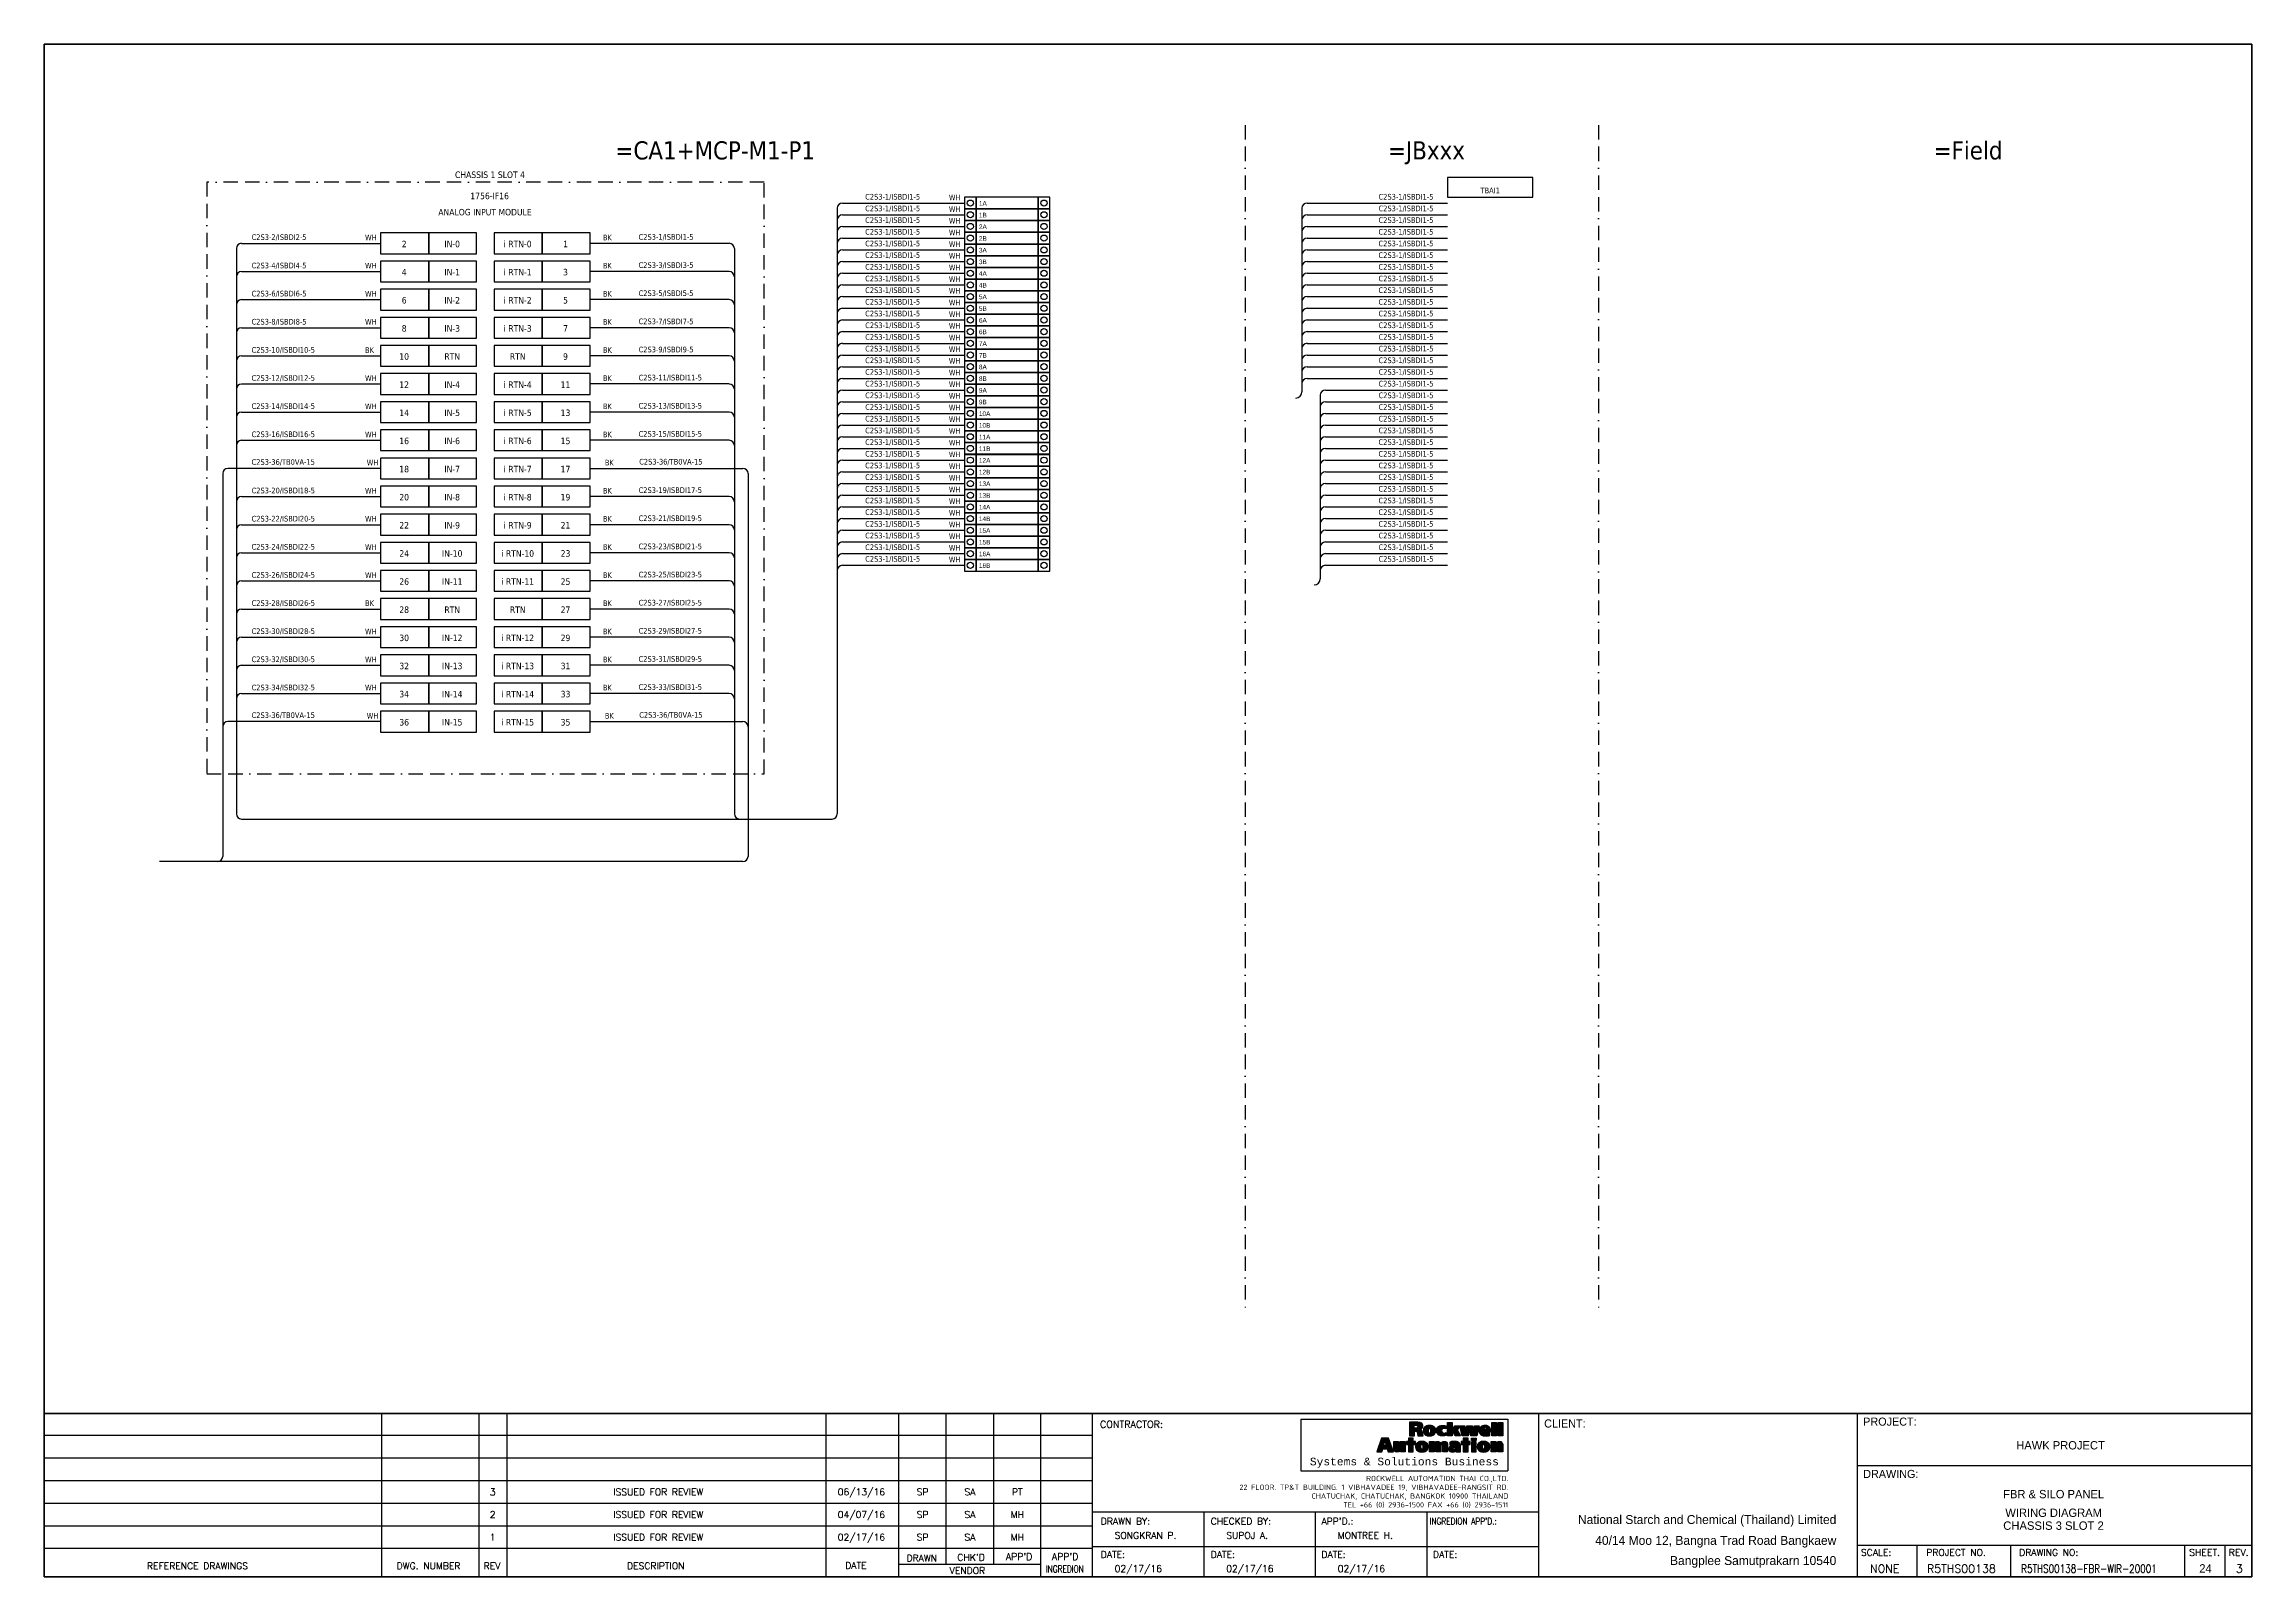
# Model space of a CAD drawing. Header units: millimetres. Extents: x 0 to 3893, y 0 to 2704.
import ezdxf
from ezdxf.enums import TextEntityAlignment as Align

# ---------------------------------------------------------------- set-up
doc = ezdxf.new("R2010")
doc.units = ezdxf.units.MM
doc.linetypes.add('BORDERX2', pattern=[88.9, 25.4, -12.7, 25.4, -12.7, 0, -12.7])
for name, color, linetype in [('GT_1', 9, 'Continuous'), ('HELPPOINT', 7, 'Continuous'), ('MEMBER', 7, 'Continuous'), ('RA_LOGO', 2, 'Continuous'), ('TITLE_BOX', 7, 'Continuous'), ('x01001-FrameArea', 2, 'BORDERX2')]:
    doc.layers.add(name, color=color, linetype=linetype)
doc.layers.add('IE-EQUIP', color=253, linetype='Continuous', lineweight=25)
doc.layers.add('IE-WIRE', color=7, linetype='Continuous', lineweight=25)
doc.styles.add('BOLD', font='monos.ttf')
doc.styles.add('HTX11', font='O8111901')
doc.styles.add('ISO3098B', font='ISO3098B.shx')
doc.styles.add('ROMANS', font='romans.shx', dxfattribs={"width": 0.85, "height": 25})
doc.styles.get("Standard").update_dxf_attribs({"font": 'arial.ttf'})
doc.styles.add('T1', font='browa.ttf', dxfattribs={"height": 1000})
doc.styles.add('Tahoma', font='')
doc.styles.get('Tahoma').set_extended_font_data('Tahoma')

# ---------------------------------------------------------------- blocks, each defined once
blk = doc.blocks.new('xTermSingleLayer')
at = {"color": 7, "ltscale": 25.4}
for points in [[(0, -537), (537, -537), (537, 0), (0, 0)], [(537, -537), (3378, -537), (3378, 0), (537, 0)], [(3378, -537), (3915, -537), (3915, 0), (3378, 0)]]:
    blk.add_lwpolyline(points, close=True, dxfattribs=at)
for centre in [(268, -268), (3647, -268)]:
    blk.add_circle(centre, 141, dxfattribs=at)
blk.add_attdef('TERMINAL_B', (661, -387), '', height=212)
blk = doc.blocks.new('RA_LOGO1')
at = {"layer": 'RA_LOGO', "linetype": 'Continuous'}
h = blk.add_hatch(color=1, dxfattribs=at)
h.paths.add_polyline_path([(0.987, 0.539), (1.017, 0.539), (1.033, 0.538), (1.046, 0.533), (1.055, 0.521), (1.061, 0.505), (1.065, 0.484), (1.068, 0.461), (1.071, 0.439), (1.074, 0.42), (1.213, 0.42), (1.207, 0.439), (1.203, 0.46), (1.199, 0.482), (1.195, 0.504), (1.189, 0.526), (1.18, 0.545), (1.166, 0.562), (1.147, 0.575), (1.12, 0.583), (1.142, 0.59), (1.16, 0.598), (1.175, 0.609), (1.188, 0.621), (1.197, 0.637), (1.203, 0.655), (1.205, 0.677), (1.204, 0.694), (1.2, 0.709), (1.194, 0.723), (1.185, 0.734), (1.175, 0.744), (1.162, 0.752), (1.147, 0.759), (1.131, 0.763), (1.112, 0.767), (1.092, 0.769), (1.07, 0.77), (0.853, 0.77), (0.853, 0.42), (0.987, 0.42)])
h.paths.add_polyline_path([(0.981, 0.617), (0.981, 0.692), (1.018, 0.692), (1.044, 0.689), (1.063, 0.679), (1.071, 0.656), (1.066, 0.635), (1.054, 0.623), (1.036, 0.618), (1.016, 0.617)], flags=16)
h = blk.add_hatch(color=1, dxfattribs=at)
h.paths.add_polyline_path([(1.3, 0.676), (1.285, 0.67), (1.271, 0.663), (1.258, 0.654), (1.247, 0.644), (1.238, 0.633), (1.23, 0.62), (1.225, 0.606), (1.22, 0.591), (1.218, 0.574), (1.217, 0.556), (1.218, 0.538), (1.22, 0.522), (1.224, 0.506), (1.229, 0.492), (1.235, 0.479), (1.243, 0.467), (1.253, 0.456), (1.264, 0.447), (1.276, 0.438), (1.29, 0.431), (1.305, 0.425), (1.321, 0.421), (1.339, 0.417), (1.358, 0.415), (1.378, 0.415), (1.399, 0.415), (1.418, 0.417), (1.435, 0.421), (1.452, 0.425), (1.467, 0.431), (1.481, 0.438), (1.493, 0.447), (1.504, 0.456), (1.514, 0.467), (1.522, 0.479), (1.528, 0.492), (1.534, 0.506), (1.537, 0.522), (1.54, 0.538), (1.54, 0.556), (1.539, 0.574), (1.537, 0.591), (1.533, 0.606), (1.527, 0.62), (1.519, 0.633), (1.51, 0.644), (1.499, 0.654), (1.486, 0.663), (1.472, 0.67), (1.456, 0.676), (1.439, 0.681), (1.42, 0.684), (1.4, 0.686), (1.378, 0.687), (1.357, 0.686), (1.336, 0.684), (1.317, 0.681)])
h.paths.add_polyline_path([(1.36, 0.605), (1.378, 0.612), (1.396, 0.605), (1.404, 0.584), (1.406, 0.556), (1.405, 0.529), (1.401, 0.508), (1.393, 0.494), (1.378, 0.49), (1.364, 0.494), (1.356, 0.508), (1.352, 0.529), (1.351, 0.556), (1.353, 0.584)], flags=16)
for color, points in [(1, [(1.697, 0.575), (1.705, 0.591), (1.718, 0.603), (1.735, 0.61), (1.756, 0.612), (1.778, 0.61), (1.796, 0.606), (1.813, 0.599), (1.813, 0.676), (1.793, 0.681), (1.771, 0.684), (1.748, 0.686), (1.721, 0.687), (1.699, 0.686), (1.679, 0.684), (1.66, 0.681), (1.643, 0.676), (1.627, 0.67), (1.613, 0.663), (1.601, 0.654), (1.59, 0.644), (1.581, 0.633), (1.573, 0.62), (1.567, 0.606), (1.563, 0.591), (1.561, 0.574), (1.56, 0.556), (1.56, 0.538), (1.563, 0.522), (1.566, 0.506), (1.572, 0.492), (1.578, 0.479), (1.586, 0.467), (1.596, 0.456), (1.607, 0.447), (1.619, 0.438), (1.632, 0.431), (1.648, 0.425), (1.664, 0.421), (1.682, 0.417), (1.701, 0.415), (1.721, 0.415), (1.748, 0.415), (1.772, 0.418), (1.794, 0.422), (1.815, 0.428), (1.815, 0.505), (1.797, 0.496), (1.778, 0.491), (1.756, 0.49), (1.735, 0.492), (1.718, 0.5), (1.705, 0.514), (1.697, 0.531), (1.694, 0.554)]), (1, [(2.233, 0.42), (2.391, 0.42), (2.423, 0.598), (2.424, 0.598), (2.455, 0.42), (2.612, 0.42), (2.671, 0.681), (2.556, 0.681), (2.533, 0.511), (2.532, 0.511), (2.503, 0.681), (2.351, 0.681), (2.324, 0.511), (2.323, 0.511), (2.298, 0.681), (2.174, 0.681)]), (1, [(3.007, 0.42), (3.13, 0.42), (3.13, 0.769), (3.007, 0.769)]), (1, [(3.292, 0.769), (3.169, 0.769), (3.169, 0.42), (3.292, 0.42)]), (252, [(0.745, 0.265), (0.617, 0.265), (0.617, 0.112), (0.617, 0.096), (0.611, 0.082), (0.594, 0.076), (0.579, 0.082), (0.573, 0.096), (0.572, 0.112), (0.572, 0.265), (0.444, 0.265), (0.444, 0.081), (0.445, 0.062), (0.449, 0.046), (0.455, 0.031), (0.465, 0.018), (0.478, 0.008), (0.494, 0.001), (0.513, -0.004), (0.537, -0.006), (0.558, -0.004), (0.579, 0.001), (0.597, 0.011), (0.612, 0.026), (0.625, 0.047), (0.625, 0), (0.745, 0)]), (252, [(0.956, 0.191), (1.011, 0.191), (1.011, 0.265), (0.956, 0.265), (0.956, 0.355), (0.828, 0.355), (0.828, 0.265), (0.774, 0.265), (0.774, 0.191), (0.828, 0.191), (0.828, 0), (0.956, 0)]), (252, [(1.505, 0.153), (1.505, 0.169), (1.511, 0.183), (1.528, 0.189), (1.543, 0.183), (1.549, 0.169), (1.55, 0.153), (1.55, 0), (1.678, 0), (1.678, 0.153), (1.679, 0.169), (1.685, 0.183), (1.701, 0.189), (1.717, 0.183), (1.723, 0.169), (1.724, 0.153), (1.724, 0), (1.852, 0), (1.852, 0.159), (1.851, 0.173), (1.851, 0.187), (1.85, 0.202), (1.847, 0.215), (1.843, 0.228), (1.836, 0.24), (1.827, 0.25), (1.816, 0.259), (1.8, 0.265), (1.781, 0.269), (1.758, 0.271), (1.738, 0.269), (1.717, 0.264), (1.698, 0.255), (1.682, 0.242), (1.672, 0.225), (1.663, 0.242), (1.649, 0.255), (1.631, 0.264), (1.61, 0.269), (1.589, 0.271), (1.57, 0.27), (1.551, 0.266), (1.535, 0.259), (1.52, 0.249), (1.508, 0.236), (1.497, 0.217), (1.497, 0.265), (1.377, 0.265), (1.377, 0), (1.505, 0)]), (252, [(2.257, 0), (2.386, 0), (2.386, 0.191), (2.441, 0.191), (2.441, 0.265), (2.386, 0.265), (2.386, 0.355), (2.257, 0.355), (2.257, 0.265), (2.203, 0.265), (2.203, 0.191), (2.257, 0.191)]), (252, [(3.117, 0.153), (3.117, 0.169), (3.123, 0.183), (3.14, 0.189), (3.155, 0.183), (3.161, 0.169), (3.162, 0.153), (3.162, 0), (3.29, 0), (3.29, 0.184), (3.289, 0.203), (3.285, 0.219), (3.279, 0.234), (3.269, 0.247), (3.256, 0.257), (3.24, 0.265), (3.221, 0.269), (3.197, 0.271), (3.176, 0.269), (3.155, 0.263), (3.137, 0.253), (3.122, 0.239), (3.109, 0.217), (3.109, 0.265), (2.989, 0.265), (2.989, 0), (3.117, 0)])]:
    blk.add_hatch(color=color, dxfattribs=at).paths.add_polyline_path(points)
h = blk.add_hatch(color=1, dxfattribs=at)
h.paths.add_polyline_path([(1.973, 0.769), (1.847, 0.769), (1.847, 0.42), (1.973, 0.42), (1.973, 0.566)])
h.paths.add_polyline_path([(1.974, 0.566), (2.045, 0.42), (2.187, 0.42), (2.101, 0.566), (2.173, 0.681), (2.036, 0.681)])
h = blk.add_hatch(color=1, dxfattribs=at)
h.paths.add_polyline_path([(2.817, 0.415), (2.838, 0.415), (2.859, 0.415), (2.88, 0.416), (2.901, 0.418), (2.92, 0.421), (2.938, 0.425), (2.956, 0.43), (2.956, 0.497), (2.939, 0.49), (2.918, 0.485), (2.895, 0.482), (2.87, 0.481), (2.849, 0.482), (2.83, 0.485), (2.815, 0.493), (2.804, 0.504), (2.8, 0.521), (2.975, 0.521), (2.975, 0.536), (2.974, 0.555), (2.972, 0.572), (2.969, 0.589), (2.965, 0.605), (2.96, 0.619), (2.953, 0.632), (2.944, 0.645), (2.934, 0.655), (2.922, 0.665), (2.909, 0.673), (2.894, 0.679), (2.877, 0.683), (2.858, 0.686), (2.838, 0.687), (2.816, 0.686), (2.795, 0.684), (2.777, 0.681), (2.759, 0.676), (2.744, 0.67), (2.73, 0.663), (2.717, 0.654), (2.706, 0.644), (2.697, 0.633), (2.69, 0.62), (2.684, 0.606), (2.679, 0.591), (2.677, 0.574), (2.676, 0.556), (2.677, 0.538), (2.679, 0.522), (2.683, 0.507), (2.688, 0.492), (2.694, 0.479), (2.702, 0.467), (2.712, 0.456), (2.723, 0.447), (2.735, 0.438), (2.749, 0.431), (2.764, 0.425), (2.78, 0.421), (2.798, 0.417)])
h.paths.add_polyline_path([(2.799, 0.576), (2.801, 0.598), (2.811, 0.618), (2.834, 0.627), (2.855, 0.618), (2.864, 0.598), (2.865, 0.576)], flags=16)
h = blk.add_hatch(color=252, dxfattribs=at)
h.paths.add_polyline_path([(0.272, 0.077), (0.296, 0), (0.439, 0), (0.312, 0.355), (0.124, 0.355), (0, 0), (0.136, 0), (0.158, 0.077)])
h.paths.add_polyline_path([(0.255, 0.162), (0.177, 0.162), (0.216, 0.28)], flags=16)
h = blk.add_hatch(color=252, dxfattribs=at)
h.paths.add_polyline_path([(1.14, -0.003), (1.159, -0.005), (1.18, -0.006), (1.201, -0.005), (1.22, -0.003), (1.238, 0), (1.255, 0.005), (1.27, 0.011), (1.284, 0.018), (1.297, 0.027), (1.308, 0.036), (1.317, 0.047), (1.326, 0.06), (1.333, 0.073), (1.338, 0.087), (1.342, 0.103), (1.344, 0.12), (1.345, 0.137), (1.344, 0.156), (1.341, 0.173), (1.337, 0.188), (1.331, 0.203), (1.323, 0.216), (1.313, 0.227), (1.302, 0.238), (1.29, 0.246), (1.275, 0.254), (1.259, 0.26), (1.242, 0.265), (1.223, 0.268), (1.202, 0.27), (1.18, 0.271), (1.158, 0.27), (1.137, 0.268), (1.118, 0.265), (1.101, 0.26), (1.085, 0.254), (1.071, 0.246), (1.058, 0.238), (1.047, 0.227), (1.038, 0.216), (1.03, 0.203), (1.024, 0.188), (1.02, 0.173), (1.017, 0.156), (1.016, 0.137), (1.017, 0.12), (1.019, 0.103), (1.023, 0.087), (1.028, 0.073), (1.035, 0.06), (1.043, 0.047), (1.053, 0.036), (1.064, 0.027), (1.076, 0.018), (1.09, 0.011), (1.105, 0.005), (1.122, 0)])
h.paths.add_polyline_path([(1.165, 0.075), (1.157, 0.089), (1.153, 0.111), (1.152, 0.137), (1.154, 0.166), (1.162, 0.187), (1.18, 0.195), (1.198, 0.187), (1.207, 0.166), (1.208, 0.137), (1.207, 0.111), (1.204, 0.089), (1.195, 0.075), (1.18, 0.07)], flags=16)
h = blk.add_hatch(color=252, dxfattribs=at)
h.paths.add_polyline_path([(1.883, 0.052), (1.889, 0.036), (1.899, 0.023), (1.911, 0.012), (1.926, 0.004), (1.942, -0.001), (1.96, -0.005), (1.978, -0.006), (1.999, -0.004), (2.019, 0.001), (2.037, 0.01), (2.052, 0.022), (2.065, 0.04), (2.065, 0), (2.184, 0), (2.184, 0.161), (2.183, 0.18), (2.179, 0.197), (2.173, 0.212), (2.165, 0.225), (2.155, 0.236), (2.144, 0.245), (2.131, 0.252), (2.117, 0.258), (2.102, 0.263), (2.086, 0.266), (2.07, 0.268), (2.054, 0.27), (2.038, 0.271), (2.022, 0.271), (1.995, 0.27), (1.973, 0.269), (1.953, 0.266), (1.933, 0.261), (1.911, 0.256), (1.911, 0.181), (1.932, 0.19), (1.954, 0.197), (1.977, 0.202), (2, 0.204), (2.019, 0.203), (2.037, 0.2), (2.053, 0.194), (2.063, 0.183), (2.067, 0.165), (2.053, 0.167), (2.036, 0.168), (2.018, 0.169), (2, 0.168), (1.983, 0.167), (1.965, 0.164), (1.948, 0.16), (1.933, 0.154), (1.918, 0.147), (1.906, 0.137), (1.896, 0.125), (1.888, 0.11), (1.883, 0.092), (1.881, 0.072)])
h.paths.add_polyline_path([(1.998, 0.086), (2.007, 0.106), (2.028, 0.115), (2.055, 0.116), (2.067, 0.116), (2.067, 0.108), (2.063, 0.086), (2.05, 0.068), (2.028, 0.061), (2.011, 0.064), (2.001, 0.072)], flags=16)
h = blk.add_hatch(color=252, dxfattribs=at)
h.paths.add_polyline_path([(2.471, 0), (2.599, 0), (2.599, 0.264), (2.471, 0.264)])
h.paths.add_polyline_path([(2.599, 0.296), (2.599, 0.355), (2.471, 0.355), (2.471, 0.296)])
h = blk.add_hatch(color=252, dxfattribs=at)
h.paths.add_polyline_path([(2.751, -0.003), (2.77, -0.005), (2.791, -0.006), (2.811, -0.005), (2.831, -0.003), (2.849, 0), (2.865, 0.005), (2.881, 0.011), (2.895, 0.018), (2.907, 0.027), (2.918, 0.036), (2.928, 0.047), (2.936, 0.06), (2.943, 0.073), (2.948, 0.087), (2.952, 0.103), (2.955, 0.12), (2.955, 0.137), (2.954, 0.156), (2.952, 0.173), (2.947, 0.188), (2.941, 0.203), (2.934, 0.216), (2.924, 0.227), (2.913, 0.238), (2.9, 0.246), (2.886, 0.254), (2.87, 0.26), (2.852, 0.265), (2.833, 0.268), (2.813, 0.27), (2.791, 0.271), (2.769, 0.27), (2.748, 0.268), (2.729, 0.265), (2.711, 0.26), (2.695, 0.254), (2.681, 0.246), (2.669, 0.238), (2.658, 0.227), (2.648, 0.216), (2.64, 0.203), (2.634, 0.188), (2.63, 0.173), (2.628, 0.156), (2.627, 0.137), (2.627, 0.12), (2.63, 0.103), (2.633, 0.087), (2.639, 0.073), (2.645, 0.06), (2.654, 0.047), (2.663, 0.036), (2.674, 0.027), (2.687, 0.018), (2.701, 0.011), (2.716, 0.005), (2.733, 0)])
h.paths.add_polyline_path([(2.776, 0.075), (2.768, 0.089), (2.764, 0.111), (2.763, 0.137), (2.765, 0.166), (2.773, 0.187), (2.791, 0.195), (2.809, 0.187), (2.817, 0.166), (2.819, 0.137), (2.818, 0.111), (2.814, 0.089), (2.806, 0.075), (2.791, 0.07)], flags=16)
at = {"layer": 'RA_LOGO', "color": 1, "linetype": 'Continuous'}
for points in [[(1.147, 0.759), (1.131, 0.763), (1.112, 0.767), (1.092, 0.769), (1.07, 0.77), (0.853, 0.77), (0.853, 0.42), (0.987, 0.42), (0.987, 0.539), (1.017, 0.539), (1.033, 0.538), (1.046, 0.533), (1.055, 0.521), (1.061, 0.505), (1.065, 0.484), (1.068, 0.461), (1.071, 0.439), (1.074, 0.42), (1.213, 0.42), (1.207, 0.439), (1.203, 0.46), (1.199, 0.482), (1.195, 0.504), (1.189, 0.526), (1.18, 0.545), (1.166, 0.562), (1.147, 0.575), (1.121, 0.583), (1.121, 0.584), (1.142, 0.59), (1.16, 0.598), (1.175, 0.609), (1.188, 0.621), (1.197, 0.637), (1.203, 0.655), (1.205, 0.677), (1.204, 0.694), (1.2, 0.709), (1.194, 0.723), (1.185, 0.734), (1.175, 0.744), (1.162, 0.752)], [(1.016, 0.617), (0.981, 0.617), (0.981, 0.692), (1.018, 0.692), (1.044, 0.689), (1.063, 0.679), (1.071, 0.656), (1.066, 0.635), (1.054, 0.623), (1.036, 0.618)], [(1.456, 0.676), (1.439, 0.681), (1.42, 0.684), (1.4, 0.686), (1.378, 0.687), (1.357, 0.686), (1.336, 0.684), (1.317, 0.681), (1.3, 0.676), (1.285, 0.67), (1.271, 0.663), (1.258, 0.654), (1.247, 0.644), (1.238, 0.633), (1.23, 0.62), (1.225, 0.606), (1.22, 0.591), (1.218, 0.574), (1.217, 0.556), (1.217, 0.556), (1.218, 0.538), (1.22, 0.522), (1.224, 0.506), (1.229, 0.492), (1.235, 0.479), (1.243, 0.467), (1.253, 0.456), (1.264, 0.447), (1.276, 0.438), (1.29, 0.431), (1.305, 0.425), (1.321, 0.421), (1.339, 0.417), (1.358, 0.415), (1.378, 0.415), (1.399, 0.415), (1.418, 0.417), (1.435, 0.421), (1.452, 0.425), (1.467, 0.431), (1.481, 0.438), (1.493, 0.447), (1.504, 0.456), (1.514, 0.467), (1.522, 0.479), (1.528, 0.492), (1.534, 0.506), (1.537, 0.522), (1.54, 0.538), (1.54, 0.556), (1.539, 0.574), (1.537, 0.591), (1.533, 0.606), (1.527, 0.62), (1.519, 0.633), (1.51, 0.644), (1.499, 0.654), (1.486, 0.663), (1.472, 0.67)], [(1.351, 0.556), (1.353, 0.584), (1.36, 0.605), (1.378, 0.612), (1.396, 0.605), (1.404, 0.584), (1.406, 0.556), (1.405, 0.529), (1.401, 0.508), (1.393, 0.494), (1.378, 0.49), (1.364, 0.494), (1.356, 0.508), (1.352, 0.529)], [(1.679, 0.684), (1.699, 0.686), (1.721, 0.687), (1.748, 0.686), (1.771, 0.684), (1.793, 0.681), (1.813, 0.676), (1.813, 0.599), (1.796, 0.606), (1.778, 0.61), (1.756, 0.612), (1.735, 0.61), (1.718, 0.603), (1.705, 0.591), (1.697, 0.575), (1.694, 0.554), (1.697, 0.531), (1.705, 0.514), (1.718, 0.5), (1.735, 0.492), (1.756, 0.49), (1.778, 0.491), (1.797, 0.496), (1.815, 0.505), (1.815, 0.428), (1.794, 0.422), (1.772, 0.418), (1.748, 0.415), (1.721, 0.415), (1.701, 0.415), (1.682, 0.417), (1.664, 0.421), (1.648, 0.425), (1.632, 0.431), (1.619, 0.438), (1.607, 0.447), (1.596, 0.456), (1.586, 0.467), (1.578, 0.479), (1.572, 0.492), (1.566, 0.506), (1.563, 0.522), (1.56, 0.538), (1.56, 0.556), (1.561, 0.574), (1.563, 0.591), (1.567, 0.606), (1.573, 0.62), (1.581, 0.633), (1.59, 0.644), (1.601, 0.654), (1.613, 0.663), (1.627, 0.67), (1.643, 0.676), (1.66, 0.681)], [(1.973, 0.42), (1.847, 0.42), (1.847, 0.769), (1.973, 0.769), (1.973, 0.566), (1.974, 0.566), (1.973, 0.566)], [(2.045, 0.42), (1.974, 0.566), (2.036, 0.681), (2.173, 0.681), (2.101, 0.566), (2.187, 0.42)], [(2.455, 0.42), (2.424, 0.598), (2.423, 0.598), (2.391, 0.42), (2.233, 0.42), (2.174, 0.681), (2.298, 0.681), (2.323, 0.511), (2.324, 0.511), (2.351, 0.681), (2.503, 0.681), (2.532, 0.511), (2.533, 0.511), (2.556, 0.681), (2.671, 0.681), (2.612, 0.42)], [(2.817, 0.415), (2.838, 0.415), (2.859, 0.415), (2.88, 0.416), (2.901, 0.418), (2.92, 0.421), (2.938, 0.425), (2.956, 0.43), (2.956, 0.497), (2.939, 0.49), (2.918, 0.485), (2.895, 0.482), (2.87, 0.481), (2.849, 0.482), (2.83, 0.485), (2.815, 0.493), (2.804, 0.504), (2.8, 0.521), (2.975, 0.521), (2.975, 0.536), (2.974, 0.555), (2.972, 0.572), (2.969, 0.589), (2.965, 0.605), (2.96, 0.619), (2.953, 0.632), (2.944, 0.645), (2.934, 0.655), (2.922, 0.665), (2.909, 0.673), (2.894, 0.679), (2.877, 0.683), (2.858, 0.686), (2.838, 0.687), (2.816, 0.686), (2.795, 0.684), (2.777, 0.681), (2.759, 0.676), (2.744, 0.67), (2.73, 0.663), (2.717, 0.654), (2.706, 0.644), (2.697, 0.633), (2.69, 0.62), (2.684, 0.606), (2.679, 0.591), (2.677, 0.574), (2.676, 0.556), (2.676, 0.556), (2.677, 0.538), (2.679, 0.522), (2.683, 0.507), (2.688, 0.492), (2.694, 0.479), (2.702, 0.467), (2.712, 0.456), (2.723, 0.447), (2.735, 0.438), (2.749, 0.431), (2.764, 0.425), (2.78, 0.421), (2.798, 0.417)], [(2.865, 0.576), (2.799, 0.576), (2.801, 0.598), (2.811, 0.618), (2.834, 0.627), (2.855, 0.618), (2.864, 0.598)], [(3.007, 0.42), (3.007, 0.769), (3.13, 0.769), (3.13, 0.42)], [(3.169, 0.42), (3.169, 0.769), (3.292, 0.769), (3.292, 0.42)]]:
    blk.add_lwpolyline(points, close=True, dxfattribs=at)
at = {"layer": 'RA_LOGO', "color": 252, "linetype": 'Continuous'}
for points in [[(0.296, 0), (0.439, 0), (0.312, 0.355), (0.124, 0.355), (0, 0), (0.136, 0), (0.158, 0.077), (0.272, 0.077)], [(0.216, 0.279), (0.217, 0.279), (0.255, 0.162), (0.177, 0.162)], [(0.455, 0.031), (0.449, 0.046), (0.445, 0.062), (0.444, 0.081), (0.444, 0.265), (0.572, 0.265), (0.572, 0.112), (0.573, 0.096), (0.579, 0.082), (0.594, 0.076), (0.611, 0.082), (0.617, 0.096), (0.617, 0.112), (0.617, 0.265), (0.745, 0.265), (0.745, 0), (0.625, 0), (0.625, 0.045), (0.624, 0.045), (0.612, 0.026), (0.597, 0.011), (0.579, 0.001), (0.558, -0.004), (0.537, -0.006), (0.513, -0.004), (0.494, 0.001), (0.478, 0.008), (0.465, 0.018)], [(0.956, 0.191), (1.011, 0.191), (1.011, 0.265), (0.956, 0.265), (0.956, 0.355), (0.828, 0.355), (0.828, 0.265), (0.774, 0.265), (0.774, 0.191), (0.828, 0.191), (0.828, 0), (0.956, 0)], [(1.158, 0.27), (1.137, 0.268), (1.118, 0.265), (1.101, 0.26), (1.085, 0.254), (1.071, 0.246), (1.058, 0.238), (1.047, 0.227), (1.038, 0.216), (1.03, 0.203), (1.024, 0.188), (1.02, 0.173), (1.017, 0.156), (1.016, 0.137), (1.016, 0.137), (1.017, 0.12), (1.019, 0.103), (1.023, 0.087), (1.028, 0.073), (1.035, 0.06), (1.043, 0.047), (1.053, 0.036), (1.064, 0.027), (1.076, 0.018), (1.09, 0.011), (1.105, 0.005), (1.122, 0), (1.14, -0.003), (1.159, -0.005), (1.18, -0.006), (1.201, -0.005), (1.22, -0.003), (1.238, 0), (1.255, 0.005), (1.27, 0.011), (1.284, 0.018), (1.297, 0.027), (1.308, 0.036), (1.317, 0.047), (1.326, 0.06), (1.333, 0.073), (1.338, 0.087), (1.342, 0.103), (1.344, 0.12), (1.345, 0.137), (1.345, 0.137), (1.344, 0.156), (1.341, 0.173), (1.337, 0.188), (1.331, 0.203), (1.323, 0.216), (1.313, 0.227), (1.302, 0.238), (1.29, 0.246), (1.275, 0.254), (1.259, 0.26), (1.242, 0.265), (1.223, 0.268), (1.202, 0.27), (1.18, 0.271), (1.18, 0.271)], [(1.152, 0.137), (1.154, 0.166), (1.162, 0.187), (1.18, 0.195), (1.198, 0.187), (1.207, 0.166), (1.208, 0.137), (1.207, 0.111), (1.204, 0.089), (1.195, 0.075), (1.18, 0.07), (1.165, 0.075), (1.157, 0.089), (1.153, 0.111)], [(1.549, 0.169), (1.543, 0.183), (1.528, 0.189), (1.511, 0.183), (1.505, 0.169), (1.505, 0.153), (1.505, 0), (1.377, 0), (1.377, 0.265), (1.497, 0.265), (1.497, 0.219), (1.499, 0.219), (1.508, 0.236), (1.52, 0.249), (1.535, 0.259), (1.551, 0.266), (1.57, 0.27), (1.589, 0.271), (1.61, 0.269), (1.631, 0.264), (1.649, 0.255), (1.663, 0.242), (1.672, 0.226), (1.673, 0.226), (1.682, 0.242), (1.698, 0.255), (1.717, 0.264), (1.738, 0.269), (1.758, 0.271), (1.781, 0.269), (1.8, 0.265), (1.816, 0.259), (1.827, 0.25), (1.836, 0.24), (1.843, 0.228), (1.847, 0.215), (1.85, 0.202), (1.851, 0.187), (1.851, 0.173), (1.852, 0.159), (1.852, 0), (1.724, 0), (1.724, 0.153), (1.723, 0.169), (1.717, 0.183), (1.701, 0.189), (1.685, 0.183), (1.679, 0.169), (1.678, 0.153), (1.678, 0), (1.55, 0), (1.55, 0.153)], [(1.973, 0.269), (1.953, 0.266), (1.933, 0.261), (1.911, 0.256), (1.911, 0.181), (1.932, 0.19), (1.954, 0.197), (1.977, 0.202), (2, 0.204), (2.019, 0.203), (2.037, 0.2), (2.053, 0.194), (2.063, 0.183), (2.067, 0.165), (2.053, 0.167), (2.036, 0.168), (2.018, 0.169), (2, 0.168), (1.983, 0.167), (1.965, 0.164), (1.948, 0.16), (1.933, 0.154), (1.918, 0.147), (1.906, 0.137), (1.896, 0.125), (1.888, 0.11), (1.883, 0.092), (1.881, 0.072), (1.881, 0.072), (1.883, 0.052), (1.889, 0.036), (1.899, 0.023), (1.911, 0.012), (1.926, 0.004), (1.942, -0.001), (1.96, -0.005), (1.978, -0.006), (1.999, -0.004), (2.019, 0.001), (2.037, 0.01), (2.052, 0.022), (2.064, 0.038), (2.065, 0.038), (2.065, 0), (2.184, 0), (2.184, 0.161), (2.183, 0.18), (2.179, 0.197), (2.173, 0.212), (2.165, 0.225), (2.155, 0.236), (2.144, 0.245), (2.131, 0.252), (2.117, 0.258), (2.102, 0.263), (2.086, 0.266), (2.07, 0.268), (2.054, 0.27), (2.038, 0.271), (2.022, 0.271), (1.995, 0.27)], [(2.067, 0.108), (2.063, 0.086), (2.05, 0.068), (2.028, 0.061), (2.011, 0.064), (2.001, 0.072), (1.998, 0.086), (2.007, 0.106), (2.028, 0.115), (2.055, 0.116), (2.067, 0.116)], [(2.386, 0), (2.386, 0.191), (2.441, 0.191), (2.441, 0.265), (2.386, 0.265), (2.386, 0.355), (2.257, 0.355), (2.257, 0.265), (2.203, 0.265), (2.203, 0.191), (2.257, 0.191), (2.257, 0)], [(2.471, 0.296), (2.471, 0.355), (2.599, 0.355), (2.599, 0.296)], [(2.599, 0), (2.599, 0.264), (2.471, 0.264), (2.471, 0)], [(2.87, 0.26), (2.852, 0.265), (2.833, 0.268), (2.813, 0.27), (2.791, 0.271), (2.769, 0.27), (2.748, 0.268), (2.729, 0.265), (2.711, 0.26), (2.695, 0.254), (2.681, 0.246), (2.669, 0.238), (2.658, 0.227), (2.648, 0.216), (2.64, 0.203), (2.634, 0.188), (2.63, 0.173), (2.628, 0.156), (2.627, 0.137), (2.627, 0.137), (2.627, 0.12), (2.63, 0.103), (2.633, 0.087), (2.639, 0.073), (2.645, 0.06), (2.654, 0.047), (2.663, 0.036), (2.674, 0.027), (2.687, 0.018), (2.701, 0.011), (2.716, 0.005), (2.733, 0), (2.751, -0.003), (2.77, -0.005), (2.791, -0.006), (2.811, -0.005), (2.831, -0.003), (2.849, 0), (2.865, 0.005), (2.881, 0.011), (2.895, 0.018), (2.907, 0.027), (2.918, 0.036), (2.928, 0.047), (2.936, 0.06), (2.943, 0.073), (2.948, 0.087), (2.952, 0.103), (2.955, 0.12), (2.955, 0.137), (2.955, 0.137), (2.954, 0.156), (2.952, 0.173), (2.947, 0.188), (2.941, 0.203), (2.934, 0.216), (2.924, 0.227), (2.913, 0.238), (2.9, 0.246), (2.886, 0.254)], [(2.763, 0.137), (2.765, 0.166), (2.773, 0.187), (2.791, 0.195), (2.809, 0.187), (2.817, 0.166), (2.819, 0.137), (2.818, 0.111), (2.814, 0.089), (2.806, 0.075), (2.791, 0.07), (2.776, 0.075), (2.768, 0.089), (2.764, 0.111)], [(3.117, 0.169), (3.117, 0.153), (3.117, 0), (2.989, 0), (2.989, 0.265), (3.109, 0.265), (3.109, 0.219), (3.11, 0.219), (3.122, 0.239), (3.137, 0.253), (3.155, 0.263), (3.176, 0.269), (3.197, 0.271), (3.221, 0.269), (3.24, 0.265), (3.256, 0.257), (3.269, 0.247), (3.279, 0.234), (3.285, 0.219), (3.289, 0.203), (3.29, 0.184), (3.29, 0), (3.162, 0), (3.162, 0.153), (3.161, 0.169), (3.155, 0.183), (3.14, 0.189), (3.123, 0.183)]]:
    blk.add_lwpolyline(points, close=True, dxfattribs=at)
blk = doc.blocks.new('TPA')
at = {"color": 0}
for p, q in [((565225.5, 502262.6), (565225.5, 502159)), ((565225.5, 502262.6), (565640.1, 502262.6)), ((565640.1, 502262.6), (565640.1, 502159)), ((565225.5, 502159), (565640.1, 502159))]:
    blk.add_line(p, q, dxfattribs=at)
at = {"color": 4}
for p, q in [((566459.5, 502010.1), (566459.5, 501946.4)), ((566647.2, 502010.1), (566647.2, 501946.4))]:
    blk.add_line(p, q, dxfattribs=at)
at = {"color": 4, "ltscale": 0.5}
for p, q in [((566996.2, 502010.1), (566996.2, 501946.4)), ((566996.2, 502010.1), (566996.2, 501946.4)), ((567077.1, 502010.1), (567077.1, 501946.4)), ((567077.1, 502010.1), (567077.1, 501946.4))]:
    blk.add_line(p, q, dxfattribs=at)
at = {"layer": 'GT_1', "color": 4}
for p, q in [((566341, 501946.4), (566341, 502273.8)), ((566341, 501946.4), (566341, 502273.8)), ((566341, 502010.1), (567131, 502010.1))]:
    blk.add_line(p, q, dxfattribs=at)
at = {"layer": 'GT_1', "color": 4, "flags": 128}
for points in [[(563383.4, 501946.4), (563383.4, 502273.8)], [(563578.8, 501946.4), (563578.8, 502273.8)], [(563634.6, 501946.4), (563634.6, 502273.8)], [(564274, 501946.4), (564274, 502273.8)], [(564419.8, 501946.4), (564419.8, 502273.8)], [(564514.7, 501971.1), (564514.7, 502273.8)], [(564609.7, 501971.2), (564609.7, 502273.8)], [(564704.3, 501946.4), (564704.3, 502273.8)], [(564807.7, 501946.4), (564807.7, 502273.8)], [(565702.1, 501946.4), (565702.1, 502273.8)], [(566341, 501946.4), (566341, 502273.8)], [(564807.7, 502229.7), (562706.8, 502229.7)], [(564807.7, 502184.4), (562706.8, 502184.4)], [(564807.7, 502139.1), (562706.8, 502139.1)], [(564807.7, 502093.7), (562706.8, 502093.7)], [(565702.1, 502076.3), (564807.7, 502076.3)], [(565031.3, 501946.4), (565031.3, 502076.3)], [(565254.9, 501946.4), (565254.9, 502076.3)], [(565478.5, 501946.4), (565478.5, 502076.3)], [(564807.7, 502048.3), (562706.8, 502048.3)], [(564807.6, 502003), (562706.8, 502003)], [(564704.3, 501971.1), (564419.8, 501971.1)], [(565702.1, 502006.4), (564807.7, 502006.4)]]:
    blk.add_lwpolyline(points, dxfattribs=at)
at = {"layer": 'HELPPOINT', "color": 4, "lineweight": 35}
for p, q in [((562706.8, 501946.4), (562706.8, 505019.3)), ((562706.8, 505019.3), (567131, 505019.3)), ((562706.8, 501946.4), (562706.8, 505019.3)), ((562706.8, 505019.3), (567131, 505019.3)), ((567131, 505019.3), (567131, 501946.4)), ((567131, 505019.3), (567131, 501946.4)), ((567131, 501946.4), (562706.8, 501946.4)), ((567131, 501946.4), (562706.8, 501946.4))]:
    blk.add_line(p, q, dxfattribs=at)
at = {"layer": 'HELPPOINT', "color": 4}
for p, q in [((566341, 502169.7), (567131, 502169.7)), ((566341, 502169.7), (567131, 502169.7)), ((566341, 502010.1), (567131, 502010.1))]:
    blk.add_line(p, q, dxfattribs=at)
at = {"layer": 'MEMBER', "color": 4, "lineweight": 35}
blk.add_line((562706.8, 502273.8), (567131, 502273.8), dxfattribs=at)
blk.add_line((562706.8, 502273.8), (567131, 502273.8), dxfattribs=at)
at = {"layer": 'MEMBER', "color": 4}
for p, q in [((566341, 502169.7), (567131, 502169.7)), ((566341, 502169.7), (567131, 502169.7)), ((566341, 502010.1), (567131, 502010.1)), ((566341, 502010.1), (567131, 502010.1))]:
    blk.add_line(p, q, dxfattribs=at)
at = {"color": 0, "xscale": 76.7727272878401, "yscale": 76.77272728795651, "zscale": 76.772727288}
blk.add_blockref('RA_LOGO1', (565377.2, 502197.1), dxfattribs=at)
at = {"color": 4, "ltscale": 100, "style": 'HTX11'}
for s, p in [('HAWK PROJECT', (566747.6, 502210.2)), ('FBR & SILO PANEL', (566733.8, 502112.3)), ('WIRING DIAGRAM', (566733.8, 502074.9))]:
    blk.add_text(s, height=16.696, dxfattribs=at).set_placement(p, align=Align.MIDDLE_CENTER)
at = {"color": 4, "insert": (565640.9, 502148.9), "char_height": 10.5571, "width": 527.854, "attachment_point": 3, "style": 'ISO3098B'}
blk.add_mtext('ROCKWELL AUTOMATION THAI CO.,LTD.\\P22 FLOOR. TP&T BUILDING. 1 VIBHAVADEE 19, VIBHAVADEE-RANGSIT RD. CHATUCHAK, CHATUCHAK, BANGKOK 10900 THAILAND\\PTEL +66 (0) 2936-1500 FAX +66 (0) 2936-1511', dxfattribs=at)
at = {"color": 0, "insert": (565243.3, 502185.3), "char_height": 15.355, "width": 438.272, "attachment_point": 1, "style": 'BOLD'}
blk.add_mtext('{\\W1.04;Systems & Solutions Business}', dxfattribs=at)
at = {"style": 'HTX11'}
for tag, p in [('A', (566704.3, 502037.1)), ('B', (567038.2, 501963.3))]:
    blk.add_attdef(tag, text='', height=16.8, dxfattribs=at).set_placement(p, align=Align.MIDDLE_CENTER)
at = {"layer": 'GT_1', "color": 4, "style": 'HTX11'}
for s, p in [('CLIENT:', (565712.8, 502245.8)), ('PROJECT:', (566352.2, 502249.5)), ('DRAWING:', (566352.2, 502144.6))]:
    blk.add_text(s, height=16.19, dxfattribs=at).set_placement(p)
at = {"layer": 'MEMBER', "color": 4, "ltscale": 0.8, "style": 'ROMANS'}
for s, height, p in [('CONTRACTOR:', 14.035, (564822.6, 502244.9)), ('DRAWN BY:', 13.49, (564824.3, 502051.1)), ('CHECKED BY:', 13.495, (565044.7, 502051.1)), ("APP'D.:", 13.49, (565266.5, 502051.1)), ('SONGKRAN P.', 13.495, (564852.1, 502022.7)), ('SUPOJ A.', 13.49, (565075.6, 502022.7)), ('MONTREE H.', 13.49, (565299.2, 502022.7)), ('REFERENCE DRAWINGS', 13.495, (562912.9, 501961.6)), ('DWG. NUMBER', 13.495, (563413.2, 501961.6)), ('REV', 13.49, (563587.7, 501961.6)), ('DESCRIPTION', 13.495, (563875, 501961.6)), ('DATE', 13.49, (564312.3, 501962.5)), ('DRAWN', 13.49, (564435, 501977.3)), ("CHK'D", 13.49, (564537, 501978.7)), ("APP'D", 13.49, (564634.3, 501980.1)), ("APP'D", 13.49, (564726.6, 501980.1)), ('DATE:', 13.49, (564824.3, 501984.5)), ('02/17/16', 13.49, (564852.1, 501956)), ('DATE:', 13.49, (565044.7, 501984.5)), ('02/17/16', 13.49, (565075.6, 501956)), ('DATE:', 13.49, (565266.5, 501984.5)), ('02/17/16', 13.49, (565299.2, 501956)), ('DATE:', 13.49, (565490.1, 501984.5)), ('SCALE:', 13.49, (566347.7, 501988.5)), ('NONE', 16.17, (566365.9, 501954.7)), ('PROJECT NO.', 13.495, (566478.7, 501988.5)), ('R5THS00138', 16.17, (566480, 501954.7)), ('DRAWING NO:', 13.495, (566664.7, 501988.5)), ('SHEET.', 13.64, (567005.3, 501988.5)), ('REV.', 13.64, (567084.8, 501988.5)), ('VENDOR', 13.49, (564521.5, 501952.2))]:
    blk.add_text(s, height=height, dxfattribs=at).set_placement(p)
for s, height, p in [('3', 13.5, (563605.6, 502116.6)), ('ISSUED FOR REVIEW', 13.495, (563937.5, 502116.6)), ('06/13/16', 13.49, (564344.6, 502116.6)), ('SP', 13.49, (564467.2, 502116.6)), ('SA', 13.49, (564562.1, 502116.6)), ('PT', 13.49, (564657, 502116.6)), ('2', 13.5, (563605.6, 502071.2)), ('ISSUED FOR REVIEW', 13.495, (563937.5, 502071.2)), ('04/07/16', 13.49, (564344.6, 502071.2)), ('SP', 13.49, (564467.2, 502071.2)), ('SA', 13.49, (564562.1, 502071.2)), ('MH', 13.49, (564657, 502071.2)), ('1', 13.5, (563605.6, 502025.8)), ('ISSUED FOR REVIEW', 13.495, (563937.5, 502025.8)), ('02/17/16', 13.49, (564344.6, 502025.8)), ('SP', 13.49, (564467.2, 502025.8)), ('SA', 13.49, (564562.1, 502025.8)), ('MH', 13.49, (564657, 502025.8))]:
    blk.add_text(s, height=height, dxfattribs=at).set_placement(p, align=Align.MIDDLE_CENTER)
at = {"layer": 'MEMBER', "color": 4, "ltscale": 0.8, "style": 'ROMANS', "width": 0.8}
for s, height, p in [("INGREDION APP'D.:", 13.495, (565483.3, 502051.1)), ('R5THS00138-FBR-WIR-20001', 16.175, (566668.8, 501954.7)), ('INGREDION', 13.49, (564714.3, 501955.4))]:
    blk.add_text(s, height=height, dxfattribs=at).set_placement(p)
at = {"layer": 'MEMBER', "color": 4, "ltscale": 0.8, "style": 'ROMANS'}
blk.add_text('3', height=16.2, dxfattribs=at).set_placement((567105.9, 501954.7), align=Align.CENTER)
at = {"layer": 'TITLE_BOX', "color": 7, "linetype": 'ByBlock', "style": 'T1'}
for s, p in [('National Starch and Chemical (Thailand) Limited', (566298.3, 502052.3)), ('40/14 Moo 12, Bangna Trad Road Bangkaew', (566298.3, 502010.5)), ('Bangplee Samutprakarn 10540', (566298.3, 501970.1))]:
    blk.add_text(s, height=18, dxfattribs=at).set_placement(p, align=Align.RIGHT)

msp = doc.modelspace()

# ---------------------------------------------------------------- linework, layer by layer
at = {"ltscale": 25.4}
msp.add_line((1208.1, 2352.7), (962.9, 2352.7), dxfattribs=at)
at = {"color": 4, "ltscale": 25.4}
msp.add_lwpolyline([(2474.9, 2434), (2625.2, 2434), (2625.2, 2469.2), (2474.9, 2469.2)], close=True, dxfattribs=at)
at = {"ltscale": 25.4}
msp.add_arc((1208.1, 2343.6), 9.17, 0, 90, dxfattribs=at)
at = {"layer": 'IE-EQUIP', "linetype": 'Continuous', "ltscale": 25.4}
for points in [[(593.4, 2334.4), (678.1, 2334.4), (678.1, 2371.1), (593.4, 2371.1)], [(678.1, 2334.4), (762.7, 2334.4), (762.7, 2371.1), (678.1, 2371.1)], [(793.6, 2334.4), (878.2, 2334.4), (878.2, 2371.1), (793.6, 2371.1)], [(878.2, 2334.4), (962.9, 2334.4), (962.9, 2371.1), (878.2, 2371.1)], [(593.4, 2284.8), (678.1, 2284.8), (678.1, 2321.5), (593.4, 2321.5)], [(678.1, 2284.8), (762.7, 2284.8), (762.7, 2321.5), (678.1, 2321.5)], [(793.6, 2284.8), (878.2, 2284.8), (878.2, 2321.5), (793.6, 2321.5)], [(878.2, 2284.8), (962.9, 2284.8), (962.9, 2321.5), (878.2, 2321.5)], [(593.4, 2235.1), (678.1, 2235.1), (678.1, 2271.8), (593.4, 2271.8)], [(678.1, 2235.1), (762.7, 2235.1), (762.7, 2271.8), (678.1, 2271.8)], [(793.6, 2235.1), (878.2, 2235.1), (878.2, 2271.8), (793.6, 2271.8)], [(878.2, 2235.1), (962.9, 2235.1), (962.9, 2271.8), (878.2, 2271.8)], [(593.4, 2185.5), (678.1, 2185.5), (678.1, 2222.2), (593.4, 2222.2)], [(678.1, 2185.5), (762.7, 2185.5), (762.7, 2222.2), (678.1, 2222.2)], [(793.6, 2185.5), (878.2, 2185.5), (878.2, 2222.2), (793.6, 2222.2)], [(878.2, 2185.5), (962.9, 2185.5), (962.9, 2222.2), (878.2, 2222.2)], [(593.4, 2135.9), (678.1, 2135.9), (678.1, 2172.6), (593.4, 2172.6)], [(678.1, 2135.9), (762.7, 2135.9), (762.7, 2172.6), (678.1, 2172.6)], [(793.6, 2135.9), (878.2, 2135.9), (878.2, 2172.6), (793.6, 2172.6)], [(878.2, 2135.9), (962.9, 2135.9), (962.9, 2172.6), (878.2, 2172.6)], [(593.4, 2086.2), (678.1, 2086.2), (678.1, 2122.9), (593.4, 2122.9)], [(678.1, 2086.2), (762.7, 2086.2), (762.7, 2122.9), (678.1, 2122.9)], [(793.6, 2086.2), (878.2, 2086.2), (878.2, 2122.9), (793.6, 2122.9)], [(878.2, 2086.2), (962.9, 2086.2), (962.9, 2122.9), (878.2, 2122.9)], [(593.4, 2036.6), (678.1, 2036.6), (678.1, 2073.3), (593.4, 2073.3)], [(678.1, 2036.6), (762.7, 2036.6), (762.7, 2073.3), (678.1, 2073.3)], [(793.6, 2036.6), (878.2, 2036.6), (878.2, 2073.3), (793.6, 2073.3)], [(878.2, 2036.6), (962.9, 2036.6), (962.9, 2073.3), (878.2, 2073.3)], [(593.4, 1987), (678.1, 1987), (678.1, 2023.7), (593.4, 2023.7)], [(678.1, 1987), (762.7, 1987), (762.7, 2023.7), (678.1, 2023.7)], [(793.6, 1987), (878.2, 1987), (878.2, 2023.7), (793.6, 2023.7)], [(878.2, 1987), (962.9, 1987), (962.9, 2023.7), (878.2, 2023.7)], [(593.4, 1937.3), (678.1, 1937.3), (678.1, 1974), (593.4, 1974)], [(678.1, 1937.3), (762.7, 1937.3), (762.7, 1974), (678.1, 1974)], [(793.6, 1937.3), (878.2, 1937.3), (878.2, 1974), (793.6, 1974)], [(878.2, 1937.3), (962.9, 1937.3), (962.9, 1974), (878.2, 1974)], [(593.4, 1887.7), (678.1, 1887.7), (678.1, 1924.4), (593.4, 1924.4)], [(678.1, 1887.7), (762.7, 1887.7), (762.7, 1924.4), (678.1, 1924.4)], [(793.6, 1887.7), (878.2, 1887.7), (878.2, 1924.4), (793.6, 1924.4)], [(878.2, 1887.7), (962.9, 1887.7), (962.9, 1924.4), (878.2, 1924.4)], [(593.4, 1838.1), (678.1, 1838.1), (678.1, 1874.8), (593.4, 1874.8)], [(678.1, 1838.1), (762.7, 1838.1), (762.7, 1874.8), (678.1, 1874.8)], [(793.6, 1838.1), (878.2, 1838.1), (878.2, 1874.8), (793.6, 1874.8)], [(878.2, 1838.1), (962.9, 1838.1), (962.9, 1874.8), (878.2, 1874.8)], [(593.4, 1788.4), (678.1, 1788.4), (678.1, 1825.1), (593.4, 1825.1)], [(678.1, 1788.4), (762.7, 1788.4), (762.7, 1825.1), (678.1, 1825.1)], [(793.6, 1788.4), (878.2, 1788.4), (878.2, 1825.1), (793.6, 1825.1)], [(878.2, 1788.4), (962.9, 1788.4), (962.9, 1825.1), (878.2, 1825.1)], [(593.4, 1738.8), (678.1, 1738.8), (678.1, 1775.5), (593.4, 1775.5)], [(678.1, 1738.8), (762.7, 1738.8), (762.7, 1775.5), (678.1, 1775.5)], [(793.6, 1738.8), (878.2, 1738.8), (878.2, 1775.5), (793.6, 1775.5)], [(878.2, 1738.8), (962.9, 1738.8), (962.9, 1775.5), (878.2, 1775.5)], [(593.4, 1689.2), (678.1, 1689.2), (678.1, 1725.9), (593.4, 1725.9)], [(678.1, 1689.2), (762.7, 1689.2), (762.7, 1725.9), (678.1, 1725.9)], [(793.6, 1689.2), (878.2, 1689.2), (878.2, 1725.9), (793.6, 1725.9)], [(878.2, 1689.2), (962.9, 1689.2), (962.9, 1725.9), (878.2, 1725.9)], [(593.4, 1639.5), (678.1, 1639.5), (678.1, 1676.2), (593.4, 1676.2)], [(678.1, 1639.5), (762.7, 1639.5), (762.7, 1676.2), (678.1, 1676.2)], [(793.6, 1639.5), (878.2, 1639.5), (878.2, 1676.2), (793.6, 1676.2)], [(878.2, 1639.5), (962.9, 1639.5), (962.9, 1676.2), (878.2, 1676.2)], [(593.4, 1589.9), (678.1, 1589.9), (678.1, 1626.6), (593.4, 1626.6)], [(678.1, 1589.9), (762.7, 1589.9), (762.7, 1626.6), (678.1, 1626.6)], [(793.6, 1589.9), (878.2, 1589.9), (878.2, 1626.6), (793.6, 1626.6)], [(878.2, 1589.9), (962.9, 1589.9), (962.9, 1626.6), (878.2, 1626.6)], [(593.4, 1540.3), (678.1, 1540.3), (678.1, 1577), (593.4, 1577)], [(678.1, 1540.3), (762.7, 1540.3), (762.7, 1577), (678.1, 1577)], [(793.6, 1540.3), (878.2, 1540.3), (878.2, 1577), (793.6, 1577)], [(878.2, 1540.3), (962.9, 1540.3), (962.9, 1577), (878.2, 1577)], [(593.4, 1490.6), (678.1, 1490.6), (678.1, 1527.3), (593.4, 1527.3)], [(678.1, 1490.6), (762.7, 1490.6), (762.7, 1527.3), (678.1, 1527.3)], [(793.6, 1490.6), (878.2, 1490.6), (878.2, 1527.3), (793.6, 1527.3)], [(878.2, 1490.6), (962.9, 1490.6), (962.9, 1527.3), (878.2, 1527.3)]]:
    msp.add_lwpolyline(points, close=True, dxfattribs=at)
at = {"layer": 'IE-WIRE', "color": 4, "ltscale": 25.4}
for p, q in [((1398.6, 2414.6), (1398.6, 1346.2)), ((1407.7, 2423.7), (1623.1, 2423.7)), ((2218, 2414.6), (2218, 2090.6)), ((2227.2, 2423.7), (2474.9, 2423.7)), ((2227.2, 2423.7), (2474.9, 2423.7)), ((1407.7, 2403.1), (1623.1, 2403.1)), ((1407.7, 2382.5), (1623.1, 2382.5)), ((2227.2, 2403.1), (2474.9, 2403.1)), ((2227.2, 2403.1), (2474.9, 2403.1)), ((2227.2, 2382.5), (2474.9, 2382.5)), ((2227.2, 2382.5), (2474.9, 2382.5)), ((339, 2343.6), (339, 1346.2)), ((348.1, 2352.7), (593.4, 2352.7)), ((1217.3, 2343.6), (1217.3, 1346.2)), ((1407.7, 2361.9), (1623.1, 2361.9)), ((1407.7, 2341.2), (1623.1, 2341.2)), ((2227.2, 2361.9), (2474.9, 2361.9)), ((2227.2, 2361.9), (2474.9, 2361.9)), ((2227.2, 2341.2), (2474.9, 2341.2)), ((2227.2, 2341.2), (2474.9, 2341.2)), ((348.1, 2303.1), (593.4, 2303.1)), ((1208.1, 2303.1), (962.9, 2303.1)), ((1407.7, 2320.6), (1623.1, 2320.6)), ((1407.7, 2300), (1623.1, 2300)), ((2227.2, 2320.6), (2474.9, 2320.6)), ((2227.2, 2320.6), (2474.9, 2320.6)), ((2227.2, 2300), (2474.9, 2300)), ((2227.2, 2300), (2474.9, 2300)), ((1407.7, 2279.4), (1623.1, 2279.4)), ((1407.7, 2258.8), (1623.1, 2258.8)), ((2227.2, 2279.4), (2474.9, 2279.4)), ((2227.2, 2279.4), (2474.9, 2279.4)), ((2227.2, 2258.8), (2474.9, 2258.8)), ((2227.2, 2258.8), (2474.9, 2258.8)), ((348.1, 2253.5), (593.4, 2253.5)), ((1208.1, 2253.5), (962.9, 2253.5)), ((1407.7, 2238.2), (1623.1, 2238.2)), ((2227.2, 2238.2), (2474.9, 2238.2)), ((2227.2, 2238.2), (2474.9, 2238.2)), ((348.1, 2203.8), (593.4, 2203.8)), ((1208.1, 2203.8), (962.9, 2203.8)), ((1407.7, 2217.6), (1623.1, 2217.6)), ((1407.7, 2197), (1623.1, 2197)), ((2227.2, 2217.6), (2474.9, 2217.6)), ((2227.2, 2217.6), (2474.9, 2217.6)), ((2227.2, 2197), (2474.9, 2197)), ((2227.2, 2197), (2474.9, 2197)), ((348.1, 2154.2), (593.4, 2154.2)), ((1208.1, 2154.2), (962.9, 2154.2)), ((1407.7, 2176.3), (1623.1, 2176.3)), ((1407.7, 2155.7), (1623.1, 2155.7)), ((2227.2, 2176.3), (2474.9, 2176.3)), ((2227.2, 2176.3), (2474.9, 2176.3)), ((2227.2, 2155.7), (2474.9, 2155.7)), ((2227.2, 2155.7), (2474.9, 2155.7)), ((348.1, 2104.6), (593.4, 2104.6)), ((1208.1, 2104.6), (962.9, 2104.6)), ((1407.7, 2135.1), (1623.1, 2135.1)), ((1407.7, 2114.5), (1623.1, 2114.5)), ((2227.2, 2135.1), (2474.9, 2135.1)), ((2227.2, 2135.1), (2474.9, 2135.1)), ((2227.2, 2114.5), (2474.9, 2114.5)), ((2227.2, 2114.5), (2474.9, 2114.5)), ((1407.7, 2093.9), (1623.1, 2093.9)), ((1407.7, 2073.3), (1623.1, 2073.3)), ((2250.4, 2084.8), (2250.4, 1760.8)), ((2259.5, 2093.9), (2474.9, 2093.9)), ((2259.5, 2093.9), (2474.9, 2093.9)), ((2259.5, 2073.3), (2474.9, 2073.3)), ((2259.5, 2073.3), (2474.9, 2073.3)), ((348.1, 2055), (593.4, 2055)), ((1208.1, 2055), (962.9, 2055)), ((1407.7, 2052.7), (1623.1, 2052.7)), ((1407.7, 2032.1), (1623.1, 2032.1)), ((2259.5, 2052.7), (2474.9, 2052.7)), ((2259.5, 2052.7), (2474.9, 2052.7)), ((2259.5, 2032.1), (2474.9, 2032.1)), ((2259.5, 2032.1), (2474.9, 2032.1)), ((348.1, 2005.3), (593.4, 2005.3)), ((1208.1, 2005.3), (962.9, 2005.3)), ((1407.7, 2011.5), (1623.1, 2011.5)), ((1407.7, 1990.8), (1623.1, 1990.8)), ((2259.5, 2011.5), (2474.9, 2011.5)), ((2259.5, 2011.5), (2474.9, 2011.5)), ((2259.5, 1990.8), (2474.9, 1990.8)), ((2259.5, 1990.8), (2474.9, 1990.8)), ((1407.7, 1970.2), (1623.1, 1970.2)), ((1407.7, 1949.6), (1623.1, 1949.6)), ((2259.5, 1970.2), (2474.9, 1970.2)), ((2259.5, 1970.2), (2474.9, 1970.2)), ((2259.5, 1949.6), (2474.9, 1949.6)), ((2259.5, 1949.6), (2474.9, 1949.6)), ((1407.7, 1929), (1623.1, 1929)), ((1407.7, 1908.4), (1623.1, 1908.4)), ((2259.5, 1929), (2474.9, 1929)), ((2259.5, 1929), (2474.9, 1929)), ((2259.5, 1908.4), (2474.9, 1908.4)), ((2259.5, 1908.4), (2474.9, 1908.4)), ((348.1, 1906.1), (593.4, 1906.1)), ((1208.1, 1906.1), (962.9, 1906.1)), ((1407.7, 1887.8), (1623.1, 1887.8)), ((2259.5, 1887.8), (2474.9, 1887.8)), ((2259.5, 1887.8), (2474.9, 1887.8)), ((348.1, 1856.4), (593.4, 1856.4)), ((1208.1, 1856.4), (962.9, 1856.4)), ((1407.7, 1867.2), (1623.1, 1867.2)), ((1407.7, 1846.6), (1623.1, 1846.6)), ((2259.5, 1867.2), (2474.9, 1867.2)), ((2259.5, 1867.2), (2474.9, 1867.2)), ((2259.5, 1846.6), (2474.9, 1846.6)), ((2259.5, 1846.6), (2474.9, 1846.6)), ((348.1, 1806.8), (593.4, 1806.8)), ((1208.1, 1806.8), (962.9, 1806.8)), ((1407.7, 1825.9), (1623.1, 1825.9)), ((1407.7, 1805.3), (1623.1, 1805.3)), ((2259.5, 1825.9), (2474.9, 1825.9)), ((2259.5, 1825.9), (2474.9, 1825.9)), ((2259.5, 1805.3), (2474.9, 1805.3)), ((2259.5, 1805.3), (2474.9, 1805.3)), ((348.1, 1757.2), (593.4, 1757.2)), ((1208.1, 1757.2), (962.9, 1757.2)), ((1407.7, 1784.7), (1623.1, 1784.7)), ((2259.5, 1784.7), (2474.9, 1784.7)), ((2259.5, 1784.7), (2474.9, 1784.7)), ((348.1, 1707.5), (593.4, 1707.5)), ((1208.1, 1707.5), (962.9, 1707.5)), ((348.1, 1657.9), (593.4, 1657.9)), ((1208.1, 1657.9), (962.9, 1657.9)), ((348.1, 1608.3), (593.4, 1608.3)), ((1208.1, 1608.3), (962.9, 1608.3)), ((348.1, 1558.6), (593.4, 1558.6)), ((1208.1, 1558.6), (962.9, 1558.6))]:
    msp.add_line(p, q, dxfattribs=at)
at = {"layer": 'IE-WIRE', "color": 7, "ltscale": 25.4}
for p, q in [((593.4, 1955.7), (324, 1955.7)), ((962.9, 1955.7), (1232.3, 1955.7)), ((314.9, 1946.5), (314.9, 1270.9)), ((1241.4, 1946.5), (1241.4, 1270.9)), ((593.4, 1509), (324, 1509)), ((962.9, 1509), (1232.3, 1509)), ((1232.4, 1262), (203.4, 1262))]:
    msp.add_line(p, q, dxfattribs=at)
at = {"layer": 'IE-WIRE', "color": 4}
msp.add_line((348.1, 1337), (1389.4, 1337), dxfattribs=at)
at = {"layer": 'IE-WIRE', "color": 4, "ltscale": 25.4}
for centre, radius, start, end in [((1407.7, 2414.6), 9.14, 90, 180), ((2227.2, 2414.6), 9.14, 90, 180), ((1407.7, 2393.9), 9.14, 90, 180), ((1407.7, 2373.3), 9.14, 90, 180), ((2227.2, 2393.9), 9.14, 90, 180), ((2227.2, 2373.3), 9.14, 90, 180), ((348.1, 2343.6), 9.17, 90, 180), ((1407.7, 2352.7), 9.14, 90, 180), ((1407.7, 2332.1), 9.14, 90, 180), ((2227.2, 2352.7), 9.14, 90, 180), ((2227.2, 2332.1), 9.14, 90, 180), ((348.1, 2293.9), 9.17, 90, 180), ((1208.1, 2293.9), 9.17, 0, 90), ((1407.7, 2311.5), 9.14, 90, 180), ((1407.7, 2290.9), 9.14, 90, 180), ((2227.2, 2311.5), 9.14, 90, 180), ((2227.2, 2290.9), 9.14, 90, 180), ((1407.7, 2270.3), 9.14, 90, 180), ((1407.7, 2249.7), 9.14, 90, 180), ((2227.2, 2270.3), 9.14, 90, 180), ((2227.2, 2249.7), 9.14, 90, 180), ((348.1, 2244.3), 9.17, 90, 180), ((1208.1, 2244.3), 9.17, 0, 90), ((1407.7, 2229), 9.14, 90, 180), ((2227.2, 2229), 9.14, 90, 180), ((348.1, 2194.7), 9.17, 90, 180), ((1208.1, 2194.7), 9.17, 0, 90), ((1407.7, 2208.4), 9.14, 90, 180), ((1407.7, 2187.8), 9.14, 90, 180), ((2227.2, 2208.4), 9.14, 90, 180), ((2227.2, 2187.8), 9.14, 90, 180), ((348.1, 2145), 9.17, 90, 180), ((1208.1, 2145), 9.17, 0, 90), ((1407.7, 2167.2), 9.14, 90, 180), ((1407.7, 2146.6), 9.14, 90, 180), ((2227.2, 2167.2), 9.14, 90, 180), ((2227.2, 2146.6), 9.14, 90, 180), ((348.1, 2095.4), 9.17, 90, 180), ((1208.1, 2095.4), 9.17, 0, 90), ((1407.7, 2126), 9.14, 90, 180), ((1407.7, 2105.4), 9.14, 90, 180), ((2227.2, 2126), 9.14, 90, 180), ((2227.2, 2105.4), 9.14, 90, 180), ((1407.7, 2084.8), 9.14, 90, 180), ((1407.7, 2064.2), 9.14, 90, 180), ((2207.3, 2090.6), 10.8, 270, 0), ((2259.5, 2084.8), 9.14, 90, 180), ((2259.5, 2064.2), 9.14, 90, 180), ((348.1, 2045.8), 9.17, 90, 180), ((1208.1, 2045.8), 9.17, 0, 90), ((1407.7, 2043.5), 9.14, 90, 180), ((1407.7, 2022.9), 9.14, 90, 180), ((2259.5, 2043.5), 9.14, 90, 180), ((2259.5, 2022.9), 9.14, 90, 180), ((348.1, 1996.1), 9.17, 90, 180), ((1208.1, 1996.1), 9.17, 0, 90), ((1407.7, 2002.3), 9.14, 90, 180), ((1407.7, 1981.7), 9.14, 90, 180), ((2259.5, 2002.3), 9.14, 90, 180), ((2259.5, 1981.7), 9.14, 90, 180), ((1407.7, 1961.1), 9.14, 90, 180), ((1407.7, 1940.5), 9.14, 90, 180), ((2259.5, 1961.1), 9.14, 90, 180), ((2259.5, 1940.5), 9.14, 90, 180), ((1407.7, 1919.9), 9.14, 90, 180), ((1407.7, 1899.3), 9.14, 90, 180), ((2259.5, 1919.9), 9.14, 90, 180), ((2259.5, 1899.3), 9.14, 90, 180), ((348.1, 1896.9), 9.17, 90, 180), ((1208.1, 1896.9), 9.17, 0, 90), ((1407.7, 1878.6), 9.14, 90, 180), ((2259.5, 1878.6), 9.14, 90, 180), ((348.1, 1847.2), 9.17, 90, 180), ((1208.1, 1847.2), 9.17, 0, 90), ((1407.7, 1858), 9.14, 90, 180), ((1407.7, 1837.4), 9.14, 90, 180), ((2259.5, 1858), 9.14, 90, 180), ((2259.5, 1837.4), 9.14, 90, 180), ((348.1, 1797.6), 9.17, 90, 180), ((1208.1, 1797.6), 9.17, 0, 90), ((1407.7, 1816.8), 9.14, 90, 180), ((1407.7, 1796.2), 9.14, 90, 180), ((2259.5, 1816.8), 9.14, 90, 180), ((2259.5, 1796.2), 9.14, 90, 180), ((348.1, 1748), 9.17, 90, 180), ((1208.1, 1748), 9.17, 0, 90), ((1407.7, 1775.6), 9.14, 90, 180), ((2239.6, 1760.8), 10.8, 270, 0), ((2259.5, 1775.6), 9.14, 90, 180), ((348.1, 1698.3), 9.17, 90, 180), ((1208.1, 1698.3), 9.17, 0, 90), ((348.1, 1648.7), 9.17, 90, 180), ((1208.1, 1648.7), 9.17, 0, 90), ((348.1, 1599.1), 9.17, 90, 180), ((1208.1, 1599.1), 9.17, 0, 90), ((348.1, 1549.4), 9.17, 90, 180), ((1208.1, 1549.4), 9.17, 0, 90)]:
    msp.add_arc(centre, radius, start, end, dxfattribs=at)
at = {"layer": 'IE-WIRE', "color": 7, "ltscale": 25.4}
for centre, radius, start, end in [((324, 1946.5), 9.14, 90, 180), ((1232.3, 1946.5), 9.14, 0, 90), ((324, 1499.9), 9.14, 90, 180), ((1232.3, 1499.9), 9.14, 0, 90), ((305.9, 1270.9), 8.96, 270, 0), ((1232.4, 1270.9), 8.96, 270, 0), ((1232.4, 1270.9), 8.96, 270, 0)]:
    msp.add_arc(centre, radius, start, end, dxfattribs=at)
at = {"layer": 'IE-WIRE', "color": 4}
for centre, start, end in [((348.1, 1346.2), 180, 270), ((1226.5, 1346.2), 180, 270), ((1389.4, 1346.2), 270, 0)]:
    msp.add_arc(centre, 9.14, start, end, dxfattribs=at)
at = {"layer": 'x01001-FrameArea'}
for p, q in [((2118.2, 2561.5), (2118.2, 475)), ((2741.3, 2561.5), (2741.3, 475))]:
    msp.add_line(p, q, dxfattribs=at)
msp.add_lwpolyline([(286.7, 1416.6), (1269.6, 1416.6), (1269.6, 2460.5), (286.7, 2460.5)], close=True, dxfattribs=at)

# ---------------------------------------------------------------- block references
ref = msp.add_blockref('TPA', (-495182, -441712.8), dxfattribs=dict(xscale=0.8800000000046566, yscale=0.8800000000046566, zscale=0.8800000000000001))
ref.add_attrib('SHT', '24', dxfattribs={"height": 14.82, "style": 'HTX11'}).set_placement((3811.6, 14.9), align=Align.MIDDLE_CENTER)
ref.add_attrib('B', 'CHASSIS 3 SLOT 2', dxfattribs={"height": 14.821, "style": 'HTX11'}).set_placement((3543.5, 90.4), align=Align.MIDDLE_CENTER)
at = {"xscale": 0.0384, "yscale": 0.0384, "zscale": 0.0384}
for p, values in [((1623.1, 2434), {'TERMINAL_B': '1A'}), ((1623.1, 2413.4), {'TERMINAL_B': '1B'}), ((1623.1, 2392.8), {'TERMINAL_B': '2A'}), ((1623.1, 2372.2), {'TERMINAL_B': '2B'}), ((1623.1, 2351.5), {'TERMINAL_B': '3A'}), ((1623.1, 2330.9), {'TERMINAL_B': '3B'}), ((1623.1, 2310.3), {'TERMINAL_B': '4A'}), ((1623.1, 2289.7), {'TERMINAL_B': '4B'}), ((1623.1, 2269.1), {'TERMINAL_B': '5A'}), ((1623.1, 2248.5), {'TERMINAL_B': '5B'}), ((1623.1, 2227.9), {'TERMINAL_B': '6A'}), ((1623.1, 2207.3), {'TERMINAL_B': '6B'}), ((1623.1, 2186.7), {'TERMINAL_B': '7A'}), ((1623.1, 2166), {'TERMINAL_B': '7B'}), ((1623.1, 2145.4), {'TERMINAL_B': '8A'}), ((1623.1, 2124.8), {'TERMINAL_B': '8B'}), ((1623.1, 2104.2), {'TERMINAL_B': '9A'}), ((1623.1, 2083.6), {'TERMINAL_B': '9B'}), ((1623.1, 2063), {'TERMINAL_B': '10A'}), ((1623.1, 2042.4), {'TERMINAL_B': '10B'}), ((1623.1, 2021.8), {'TERMINAL_B': '11A'}), ((1623.1, 2001.1), {'TERMINAL_B': '11B'}), ((1623.1, 1980.5), {'TERMINAL_B': '12A'}), ((1623.1, 1959.9), {'TERMINAL_B': '12B'}), ((1623.1, 1939.3), {'TERMINAL_B': '13A'}), ((1623.1, 1918.7), {'TERMINAL_B': '13B'}), ((1623.1, 1898.1), {'TERMINAL_B': '14A'}), ((1623.1, 1877.5), {'TERMINAL_B': '14B'}), ((1623.1, 1856.9), {'TERMINAL_B': '15A'}), ((1623.1, 1836.3), {'TERMINAL_B': '15B'}), ((1623.1, 1815.6), {'TERMINAL_B': '16A'}), ((1623.1, 1795), {'TERMINAL_B': '16B'})]:
    msp.add_blockref('xTermSingleLayer', p, dxfattribs=at).add_auto_attribs(values)

# ---------------------------------------------------------------- texts
at = {"color": 2, "style": 'Tahoma'}
for s, height, p in [('=CA1+MCP-M1-P1', 32, (1183.4, 2516.8)), ('=JBxxx', 32, (2437.7, 2516.8)), ('=Field', 32, (3392.8, 2516.8)), ('CHASSIS 1 SLOT 4', 11.441, (786.2, 2473.8)), ('1756-IF16', 11.44, (785.6, 2436.4)), ('ANALOG INPUT MODULE', 11.441, (777.4, 2407.8)), ('2', 11.4, (634.9, 2351.6)), ('IN-0', 11.44, (719.6, 2351.6)), ('i RTN-0', 11.44, (835.1, 2351.6)), ('1', 11.4, (919.4, 2351.6)), ('4', 11.4, (634.9, 2302)), ('IN-1', 11.44, (719.6, 2302)), ('i RTN-1', 11.44, (835.1, 2302)), ('3', 11.4, (919.4, 2302)), ('6', 11.4, (634.9, 2252.3)), ('IN-2', 11.44, (719.6, 2252.3)), ('i RTN-2', 11.44, (835.1, 2252.3)), ('5', 11.4, (919.4, 2252.3)), ('8', 11.4, (634.9, 2202.7)), ('IN-3', 11.44, (719.6, 2202.7)), ('i RTN-3', 11.44, (835.1, 2202.7)), ('7', 11.4, (919.4, 2202.7)), ('10', 11.44, (634.9, 2153.1)), ('RTN', 11.44, (719.6, 2153.1)), ('RTN', 11.44, (835.1, 2153.1)), ('9', 11.4, (919.4, 2153.1)), ('12', 11.44, (634.9, 2103.4)), ('IN-4', 11.44, (719.6, 2103.4)), ('i RTN-4', 11.44, (835.1, 2103.4)), ('11', 11.44, (919.4, 2103.4)), ('14', 11.44, (634.9, 2053.8)), ('IN-5', 11.44, (719.6, 2053.8)), ('i RTN-5', 11.44, (835.1, 2053.8)), ('13', 11.44, (919.4, 2053.8)), ('16', 11.44, (634.9, 2004.2)), ('IN-6', 11.44, (719.6, 2004.2)), ('i RTN-6', 11.44, (835.1, 2004.2)), ('15', 11.44, (919.4, 2004.2)), ('18', 11.44, (634.9, 1954.5)), ('IN-7', 11.44, (719.6, 1954.5)), ('i RTN-7', 11.44, (835.1, 1954.5)), ('17', 11.44, (919.4, 1954.5)), ('20', 11.44, (634.9, 1904.9)), ('IN-8', 11.44, (719.6, 1904.9)), ('i RTN-8', 11.44, (835.1, 1904.9)), ('19', 11.44, (919.4, 1904.9)), ('22', 11.44, (634.9, 1855.3)), ('IN-9', 11.44, (719.6, 1855.3)), ('i RTN-9', 11.44, (835.1, 1855.3)), ('21', 11.44, (919.4, 1855.3)), ('24', 11.44, (634.9, 1805.6)), ('IN-10', 11.44, (719.6, 1805.6)), ('i RTN-10', 11.44, (835.1, 1805.6)), ('23', 11.44, (919.4, 1805.6)), ('26', 11.44, (634.9, 1756)), ('IN-11', 11.44, (719.6, 1756)), ('i RTN-11', 11.44, (835.1, 1756)), ('25', 11.44, (919.4, 1756)), ('28', 11.44, (634.9, 1706.4)), ('RTN', 11.44, (719.6, 1706.4)), ('RTN', 11.44, (835.1, 1706.4)), ('27', 11.44, (919.4, 1706.4)), ('30', 11.44, (634.9, 1656.7)), ('IN-12', 11.44, (719.6, 1656.7)), ('i RTN-12', 11.44, (835.1, 1656.7)), ('29', 11.44, (919.4, 1656.7)), ('32', 11.44, (634.9, 1607.1)), ('IN-13', 11.44, (719.6, 1607.1)), ('i RTN-13', 11.44, (835.1, 1607.1)), ('31', 11.44, (919.4, 1607.1)), ('34', 11.44, (634.9, 1557.5)), ('IN-14', 11.44, (719.6, 1557.5)), ('i RTN-14', 11.44, (835.1, 1557.5)), ('33', 11.44, (919.4, 1557.5)), ('36', 11.44, (634.9, 1507.8)), ('IN-15', 11.44, (719.6, 1507.8)), ('i RTN-15', 11.44, (835.1, 1507.8)), ('35', 11.44, (919.4, 1507.8))]:
    msp.add_text(s, height=height, dxfattribs=at).set_placement(p, align=Align.MIDDLE_CENTER)
at = {"color": 4, "style": 'Tahoma'}
for s, height, p in [('C2S3-1/ISBDI1-5', 9.949, (1447.9, 2430)), ('C2S3-1/ISBDI1-5', 9.949, (1447.9, 2409.4)), ('WH', 9.95, (1595.5, 2428.9)), ('WH', 9.95, (1595.5, 2408.3)), ('C2S3-1/ISBDI1-5', 9.949, (2353.2, 2430)), ('C2S3-1/ISBDI1-5', 9.949, (2353.2, 2409.4)), ('C2S3-1/ISBDI1-5', 9.949, (1447.9, 2388.8)), ('C2S3-1/ISBDI1-5', 9.949, (1447.9, 2368.1)), ('WH', 9.95, (1595.5, 2387.7)), ('WH', 9.95, (1595.5, 2367.1)), ('C2S3-1/ISBDI1-5', 9.949, (2353.2, 2388.8)), ('C2S3-1/ISBDI1-5', 9.949, (2353.2, 2368.1)), ('C2S3-2/ISBDI2-5', 9.949, (365.8, 2358.7)), ('WH', 9.95, (565.9, 2358)), ('C2S3-1/ISBDI1-5', 9.949, (1447.9, 2347.5)), ('C2S3-1/ISBDI1-5', 9.949, (1447.9, 2326.9)), ('WH', 9.95, (1595.5, 2346.5)), ('C2S3-1/ISBDI1-5', 9.949, (2353.2, 2347.5)), ('C2S3-1/ISBDI1-5', 9.949, (2353.2, 2326.9)), ('C2S3-4/ISBDI4-5', 9.949, (365.8, 2308.7)), ('WH', 9.95, (565.9, 2308.4)), ('BK', 9.95, (985.3, 2308.4)), ('C2S3-3/ISBDI3-5', 9.949, (1048.3, 2309.4)), ('C2S3-1/ISBDI1-5', 9.949, (1447.9, 2306.3)), ('WH', 9.95, (1595.5, 2325.9)), ('WH', 9.95, (1595.5, 2305.3)), ('C2S3-1/ISBDI1-5', 9.949, (2353.2, 2306.3)), ('C2S3-6/ISBDI6-5', 9.949, (365.8, 2259.1)), ('WH', 9.95, (565.9, 2258.7)), ('BK', 9.95, (985.3, 2258.7)), ('C2S3-5/ISBDI5-5', 9.949, (1048.3, 2259.8)), ('C2S3-1/ISBDI1-5', 9.949, (1447.9, 2285.7)), ('C2S3-1/ISBDI1-5', 9.949, (1447.9, 2265.1)), ('WH', 9.95, (1595.5, 2284.7)), ('WH', 9.95, (1595.5, 2264.1)), ('C2S3-1/ISBDI1-5', 9.949, (2353.2, 2285.7)), ('C2S3-1/ISBDI1-5', 9.949, (2353.2, 2265.1)), ('C2S3-8/ISBDI8-5', 9.949, (365.8, 2209.5)), ('C2S3-7/ISBDI7-5', 9.949, (1048.3, 2210.1)), ('C2S3-1/ISBDI1-5', 9.949, (1447.9, 2244.5)), ('C2S3-1/ISBDI1-5', 9.949, (1447.9, 2223.9)), ('WH', 9.95, (1595.5, 2243.4)), ('WH', 9.95, (1595.5, 2222.8)), ('C2S3-1/ISBDI1-5', 9.949, (2353.2, 2244.5)), ('C2S3-1/ISBDI1-5', 9.949, (2353.2, 2223.9)), ('WH', 9.95, (565.9, 2209.1)), ('BK', 9.95, (985.3, 2209.1)), ('C2S3-1/ISBDI1-5', 9.949, (1447.9, 2203.2)), ('C2S3-1/ISBDI1-5', 9.949, (1447.9, 2182.6)), ('WH', 9.95, (1595.5, 2202.2)), ('WH', 9.95, (1595.5, 2181.6)), ('C2S3-1/ISBDI1-5', 9.949, (2353.2, 2203.2)), ('C2S3-1/ISBDI1-5', 9.949, (2353.2, 2182.6)), ('C2S3-10/ISBDI10-5', 9.949, (365.8, 2159.8)), ('BK', 9.95, (565.9, 2159.5)), ('BK', 9.95, (985.3, 2159.5)), ('C2S3-9/ISBDI9-5', 9.949, (1048.3, 2160.5)), ('C2S3-1/ISBDI1-5', 9.949, (1447.9, 2162)), ('C2S3-1/ISBDI1-5', 9.949, (1447.9, 2141.4)), ('WH', 9.95, (1595.5, 2161)), ('WH', 9.95, (1595.5, 2140.4)), ('C2S3-1/ISBDI1-5', 9.949, (2353.2, 2162)), ('C2S3-1/ISBDI1-5', 9.949, (2353.2, 2141.4)), ('C2S3-12/ISBDI12-5', 9.949, (365.8, 2110.2)), ('WH', 9.95, (565.9, 2109.8)), ('BK', 9.95, (985.3, 2109.8)), ('C2S3-11/ISBDI11-5', 9.949, (1048.3, 2110.9)), ('C2S3-1/ISBDI1-5', 9.949, (1447.9, 2120.8)), ('C2S3-1/ISBDI1-5', 9.949, (1447.9, 2100.2)), ('WH', 9.95, (1595.5, 2119.8)), ('WH', 9.95, (1595.5, 2099.2)), ('C2S3-1/ISBDI1-5', 9.949, (2353.2, 2120.8)), ('C2S3-1/ISBDI1-5', 9.949, (2353.2, 2100.2)), ('C2S3-14/ISBDI14-5', 9.949, (365.8, 2060.6)), ('WH', 9.95, (565.9, 2060.2)), ('BK', 9.95, (985.3, 2060.2)), ('C2S3-13/ISBDI13-5', 9.949, (1048.3, 2061.2)), ('C2S3-1/ISBDI1-5', 9.949, (1447.9, 2079.6)), ('C2S3-1/ISBDI1-5', 9.949, (1447.9, 2059)), ('WH', 9.95, (1595.5, 2078.5)), ('WH', 9.95, (1595.5, 2057.9)), ('C2S3-1/ISBDI1-5', 9.949, (2353.2, 2079.6)), ('C2S3-1/ISBDI1-5', 9.949, (2353.2, 2059)), ('C2S3-1/ISBDI1-5', 9.949, (1447.9, 2038.4)), ('C2S3-1/ISBDI1-5', 9.949, (1447.9, 2017.7)), ('WH', 9.95, (1595.5, 2037.3)), ('WH', 9.95, (1595.5, 2016.7)), ('C2S3-1/ISBDI1-5', 9.949, (2353.2, 2038.4)), ('C2S3-1/ISBDI1-5', 9.949, (2353.2, 2017.7)), ('C2S3-16/ISBDI16-5', 9.949, (365.8, 2010.9)), ('WH', 9.95, (565.9, 2010.6)), ('BK', 9.95, (985.3, 2010.6)), ('C2S3-15/ISBDI15-5', 9.949, (1048.3, 2011.6)), ('C2S3-1/ISBDI1-5', 9.949, (1447.9, 1997.1)), ('C2S3-1/ISBDI1-5', 9.949, (1447.9, 1976.5)), ('WH', 9.95, (1595.5, 1996.1)), ('C2S3-1/ISBDI1-5', 9.949, (2353.2, 1997.1)), ('C2S3-1/ISBDI1-5', 9.949, (2353.2, 1976.5)), ('C2S3-1/ISBDI1-5', 9.949, (1447.9, 1955.9)), ('WH', 9.95, (1595.5, 1975.5)), ('WH', 9.95, (1595.5, 1954.9)), ('C2S3-1/ISBDI1-5', 9.949, (2353.2, 1955.9)), ('C2S3-20/ISBDI18-5', 9.949, (365.8, 1911.7)), ('WH', 9.95, (565.9, 1911.3)), ('BK', 9.95, (985.3, 1911.3)), ('C2S3-19/ISBDI17-5', 9.949, (1048.3, 1912.3)), ('C2S3-1/ISBDI1-5', 9.949, (1447.9, 1935.3)), ('C2S3-1/ISBDI1-5', 9.949, (1447.9, 1914.7)), ('WH', 9.95, (1595.5, 1934.3)), ('WH', 9.95, (1595.5, 1913.6)), ('C2S3-1/ISBDI1-5', 9.949, (2353.2, 1935.3)), ('C2S3-1/ISBDI1-5', 9.949, (2353.2, 1914.7)), ('C2S3-22/ISBDI20-5', 9.949, (365.8, 1862)), ('WH', 9.95, (565.9, 1861.7)), ('BK', 9.95, (985.3, 1861.7)), ('C2S3-21/ISBDI19-5', 9.949, (1048.3, 1862.7)), ('C2S3-1/ISBDI1-5', 9.949, (1447.9, 1894.1)), ('C2S3-1/ISBDI1-5', 9.949, (1447.9, 1873.5)), ('WH', 9.95, (1595.5, 1893)), ('WH', 9.95, (1595.5, 1872.4)), ('C2S3-1/ISBDI1-5', 9.949, (2353.2, 1894.1)), ('C2S3-1/ISBDI1-5', 9.949, (2353.2, 1873.5)), ('C2S3-1/ISBDI1-5', 9.949, (1447.9, 1852.8)), ('C2S3-1/ISBDI1-5', 9.949, (1447.9, 1832.2)), ('WH', 9.95, (1595.5, 1851.8)), ('WH', 9.95, (1595.5, 1831.2)), ('C2S3-1/ISBDI1-5', 9.949, (2353.2, 1852.8)), ('C2S3-1/ISBDI1-5', 9.949, (2353.2, 1832.2)), ('C2S3-24/ISBDI22-5', 9.949, (365.8, 1812.4)), ('WH', 9.95, (565.9, 1812)), ('BK', 9.95, (985.3, 1812)), ('C2S3-23/ISBDI21-5', 9.949, (1048.3, 1813.1)), ('C2S3-1/ISBDI1-5', 9.949, (1447.9, 1811.6)), ('C2S3-1/ISBDI1-5', 9.949, (1447.9, 1791)), ('WH', 9.95, (1595.5, 1810.6)), ('WH', 9.95, (1595.5, 1790)), ('C2S3-1/ISBDI1-5', 9.949, (2353.2, 1811.6)), ('C2S3-1/ISBDI1-5', 9.949, (2353.2, 1791)), ('C2S3-26/ISBDI24-5', 9.949, (365.8, 1762.8)), ('WH', 9.95, (565.9, 1762.4)), ('BK', 9.95, (985.3, 1762.4)), ('C2S3-25/ISBDI23-5', 9.949, (1048.3, 1763.4)), ('C2S3-28/ISBDI26-5', 9.949, (365.8, 1713.1)), ('BK', 9.95, (565.9, 1712.8)), ('BK', 9.95, (985.3, 1712.8)), ('C2S3-27/ISBDI25-5', 9.949, (1048.3, 1713.8)), ('C2S3-29/ISBDI27-5', 9.949, (1048.3, 1664.2)), ('C2S3-30/ISBDI28-5', 9.949, (365.8, 1663.5)), ('WH', 9.95, (565.9, 1663.1)), ('BK', 9.95, (985.3, 1663.1)), ('C2S3-32/ISBDI30-5', 9.949, (365.8, 1613.9)), ('WH', 9.95, (565.9, 1613.5)), ('BK', 9.95, (985.3, 1613.5)), ('C2S3-31/ISBDI29-5', 9.949, (1048.3, 1614.5)), ('C2S3-34/ISBDI32-5', 9.949, (365.8, 1564.2)), ('WH', 9.95, (565.9, 1563.9)), ('BK', 9.95, (985.3, 1563.9)), ('C2S3-33/ISBDI31-5', 9.949, (1048.3, 1564.9))]:
    msp.add_text(s, height=height, dxfattribs=at).set_placement(p)
msp.add_text('TBAI1', height=9.95, dxfattribs=at).set_placement((2550.1, 2446.1), align=Align.MIDDLE_CENTER)
at = {"style": 'Tahoma'}
for s, height, p in [('BK', 9.95, (985.3, 2358)), ('C2S3-1/ISBDI1-5', 9.949, (1048.3, 2359))]:
    msp.add_text(s, height=height, dxfattribs=at).set_placement(p)
at = {"color": 7, "style": 'Tahoma'}
for s, height, p in [('C2S3-36/TB0VA-15', 9.949, (365.8, 1962)), ('WH', 9.95, (568.9, 1960.9)), ('BK', 9.95, (988.8, 1960.9)), ('C2S3-36/TB0VA-15', 9.949, (1049.4, 1962.5)), ('C2S3-36/TB0VA-15', 9.949, (365.8, 1515.3)), ('WH', 9.95, (568.9, 1514.2)), ('BK', 9.95, (988.8, 1514.2)), ('C2S3-36/TB0VA-15', 9.949, (1049.4, 1515.8))]:
    msp.add_text(s, height=height, dxfattribs=at).set_placement(p)

doc.saveas('drawing.dxf')
